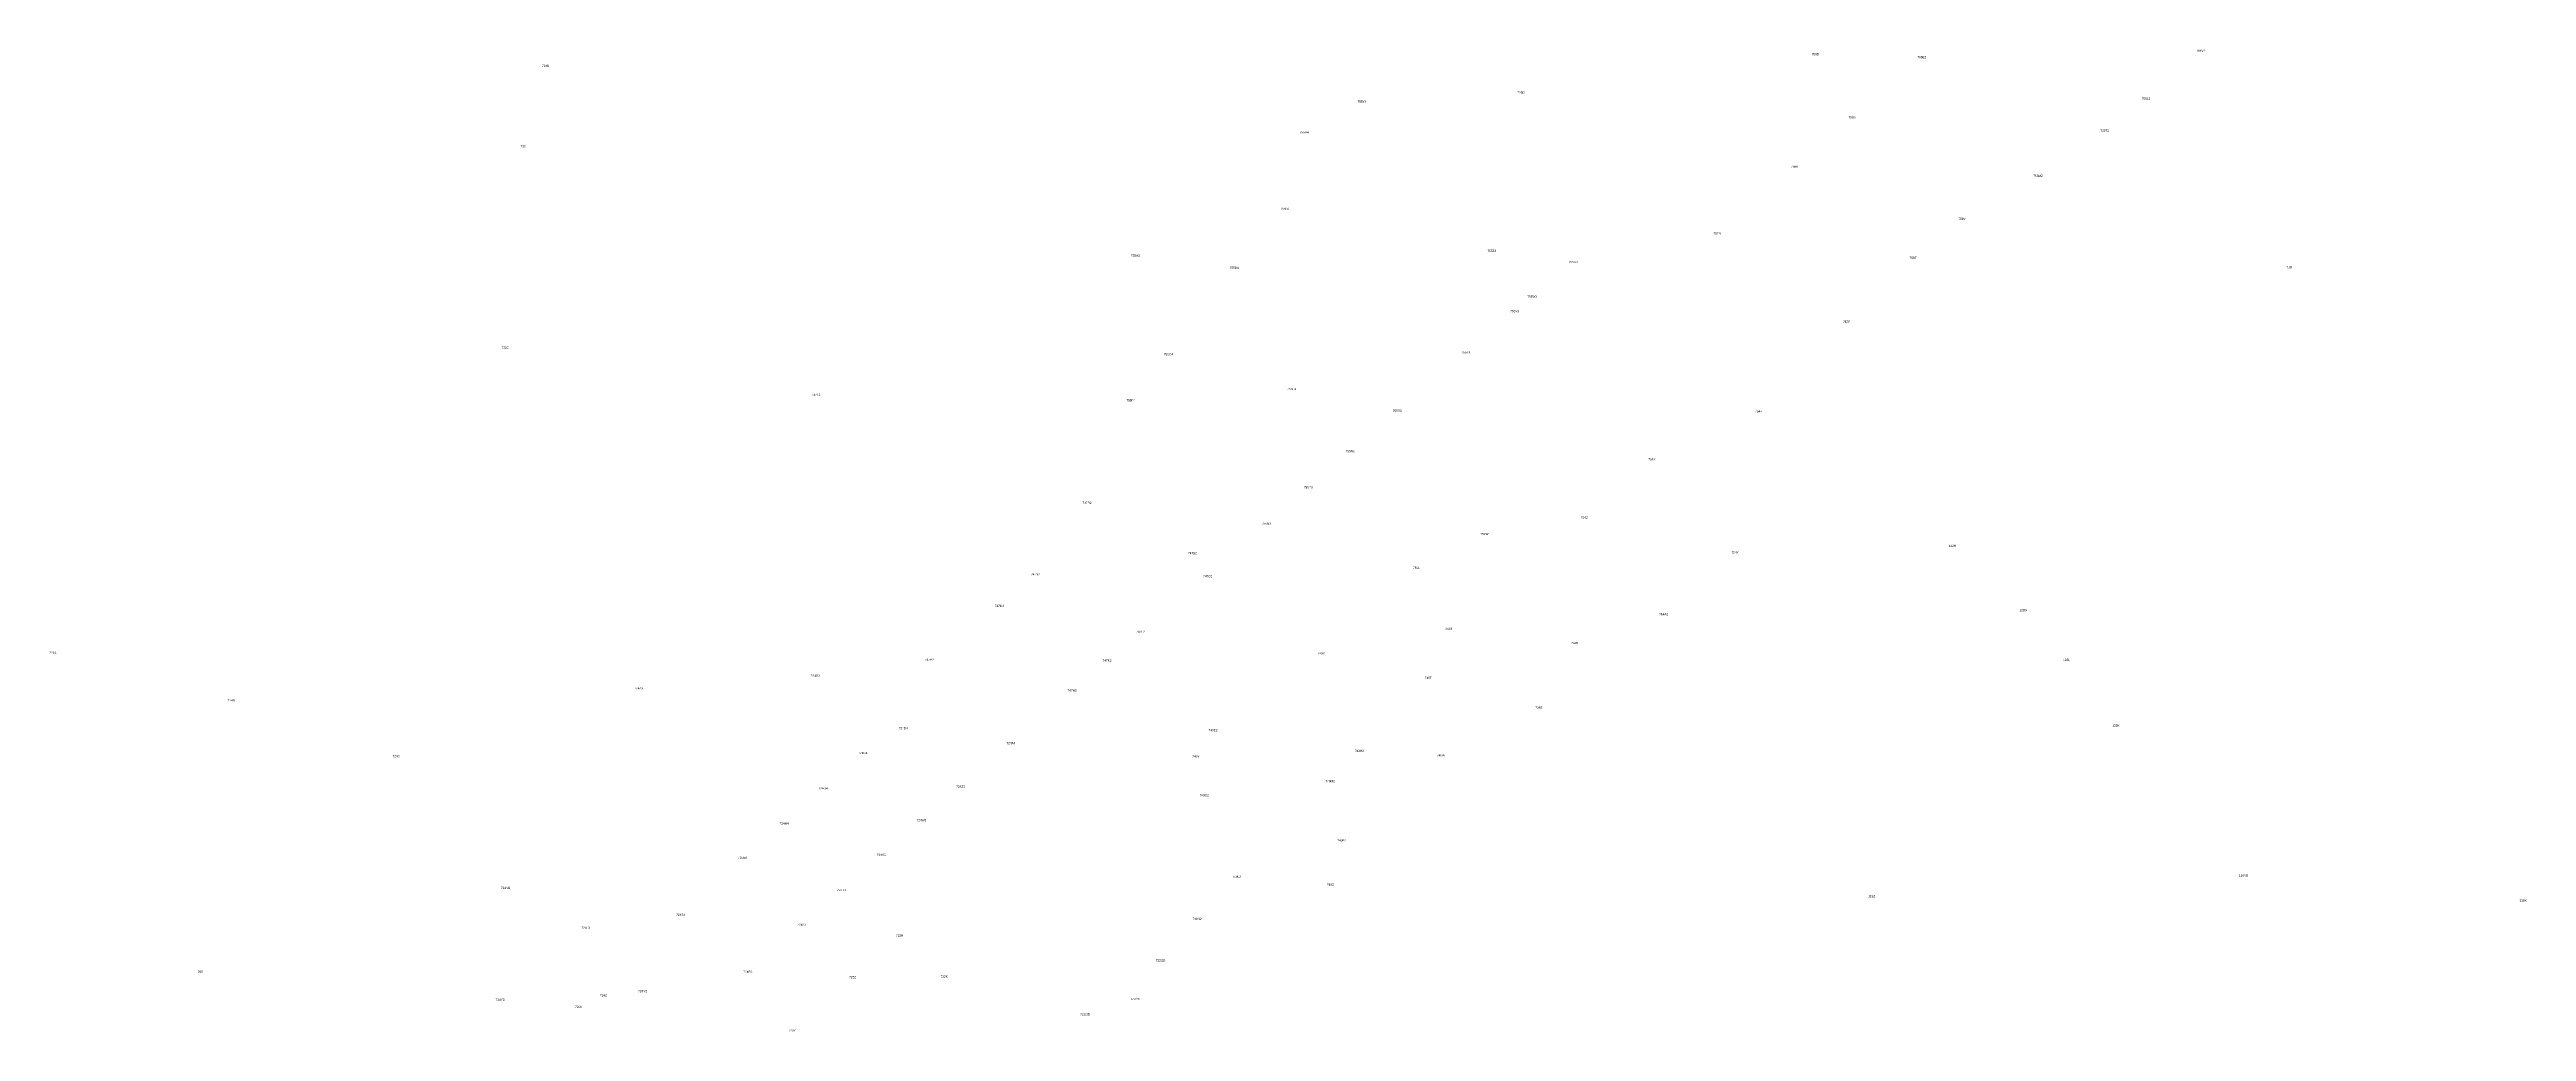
# Model space of a CAD drawing. Extents: x 212852 to 217021, y 173663 to 176722.
# Drawn here: x 214928 to 215486, y 176033 to 176254 of the extents above; entities that cross this region are included whole.
import ezdxf
from ezdxf.enums import TextEntityAlignment as Align

# ---------------------------------------------------------------- set-up
doc = ezdxf.new("R2010")
doc.units = 0
doc.header["$MEASUREMENT"] = 0
doc.layers.add('ADN', color=253, linetype='CONTINUOUS')

msp = doc.modelspace()

# ---------------------------------------------------------------- texts
at = {"layer": 'ADN'}
for s, p in [('734B', (215040.09, 176249.91)), ('759D', (215325.85, 176252.54)), ('766E2', (215349.8, 176251.88)), ('766V2', (215412.6, 176253.33)), ('756D', (215259.58, 176243.94)), ('755Y3', (215223.78, 176241.87)), ('758S', (215334.07, 176238.32)), ('766L2', (215400.24, 176242.56)), ('755A4', (215210.8, 176234.96)), ('766T2', (215390.94, 176235.36)), ('733', (215035.02, 176231.83)), ('758R', (215321.18, 176227.23)), ('766M2', (215375.93, 176225.17)), ('755B4', (215206.43, 176217.77)), ('757N', (215303.73, 176212.21)), ('758V', (215358.82, 176215.48)), ('755A3', (215172.82, 176207.23)), ('755D4', (215195.05, 176204.48)), ('755Z3', (215253.02, 176208.28)), ('755X3', (215271.33, 176205.77)), ('758T', (215347.84, 176206.72)), ('71D', (215432.5, 176204.61)), ('755V3', (215258.16, 176194.71)), ('755W3', (215262.11, 176197.98)), ('757P', (215332.88, 176192.29)), ('732C', (215031, 176186.53)), ('755C4', (215180.24, 176185.01)), ('755T3', (215247.15, 176185.45)), ('755E4', (215207.98, 176177.18)), ('747F2', (215100.94, 176175.92)), ('755F4', (215171.78, 176174.66)), ('755S3', (215231.74, 176172.28)), ('754P', (215313.09, 176172.17)), ('755R3', (215221.15, 176163.18)), ('754X', (215289.04, 176161.39)), ('755P3', (215211.72, 176155.07)), ('747R2', (215161.93, 176151.56)), ('755N3', (215202.27, 176146.87)), ('754W', (215251.36, 176144.54)), ('754Z', (215273.86, 176148.27)), ('747S2', (215185.65, 176140.22)), ('754Y', (215307.77, 176140.39)), ('122H', (215356.66, 176141.86)), ('747N2', (215150.31, 176135.47)), ('747C2', (215189.08, 176135.04)), ('754L', (215236.07, 176136.95)), ('747M2', (215142.21, 176128.36)), ('754A2', (215291.69, 176126.49)), ('122G', (215372.58, 176127.42)), ('747L2', (215173.96, 176122.56)), ('754M', (215243.24, 176123.25)), ('726A', (214929.2, 176117.83)), ('747P2', (215126.44, 176116.26)), ('747K2', (215166.43, 176116.1)), ('749X', (215214.66, 176117.7)), ('754H', (215271.59, 176120.02)), ('122L', (215382.35, 176116.23)), ('724A3', (215061.04, 176109.81)), ('724B3', (215100.78, 176112.65)), ('749T', (215238.75, 176112.19)), ('724D', (214969.35, 176107.1)), ('747H2', (215158.57, 176109.32)), ('754E', (215263.61, 176105.49)), ('724D4', (215120.57, 176100.85)), ('749E2', (215190.28, 176100.42)), ('122K', (215393.47, 176101.46)), ('724C', (215006.47, 176094.55)), ('724C4', (215111.47, 176095.26)), ('724A4', (215144.8, 176097.48)), ('749Y', (215186.41, 176094.49)), ('749H2', (215223.23, 176095.73)), ('749W', (215241.56, 176094.73)), ('724Z3', (215133.48, 176087.72)), ('749M2', (215216.64, 176088.91)), ('724G4', (215102.52, 176087.3)), ('749C2', (215188.31, 176085.75)), ('724H4', (215093.77, 176079.4)), ('724W3', (215124.66, 176080.14)), ('724B4', (215084.39, 176071.71)), ('724V3', (215115.63, 176072.33)), ('749F2', (215219.22, 176075.59)), ('749L2', (215195.61, 176067.43)), ('749Z', (215216.71, 176065.64)), ('119M2', (215422.18, 176067.66)), ('724M3', (215031.08, 176064.89)), ('724T3', (215106.65, 176064.42)), ('119Z', (215338.51, 176063.02)), ('119X', (215485.09, 176062.07)), ('724L3', (215049.1, 176055.93)), ('724E4', (215070.47, 176058.84)), ('724S3', (215097.71, 176056.61)), ('722H', (215119.77, 176054.17)), ('749N2', (215186.69, 176057.92)), ('722/2B', (215178.48, 176048.57)), ('705', (214962.4, 176046.01)), ('724R3', (215085.59, 176046.03)), ('723Z', (215109.19, 176044.8)), ('722K', (215129.77, 176044.94)), ('724Y3', (215029.85, 176039.75)), ('724N', (215047.54, 176038.11)), ('724Z', (215053.11, 176040.69)), ('724Y2', (215061.93, 176041.65)), ('722/2C', (215172.8, 176039.89)), ('723Y', (215095.55, 176032.84)), ('722/2D', (215161.51, 176036.45))]:
    msp.add_text(s, height=0.5, dxfattribs=at).set_placement(p, align=Align.MIDDLE_CENTER)

doc.saveas('drawing.dxf')
